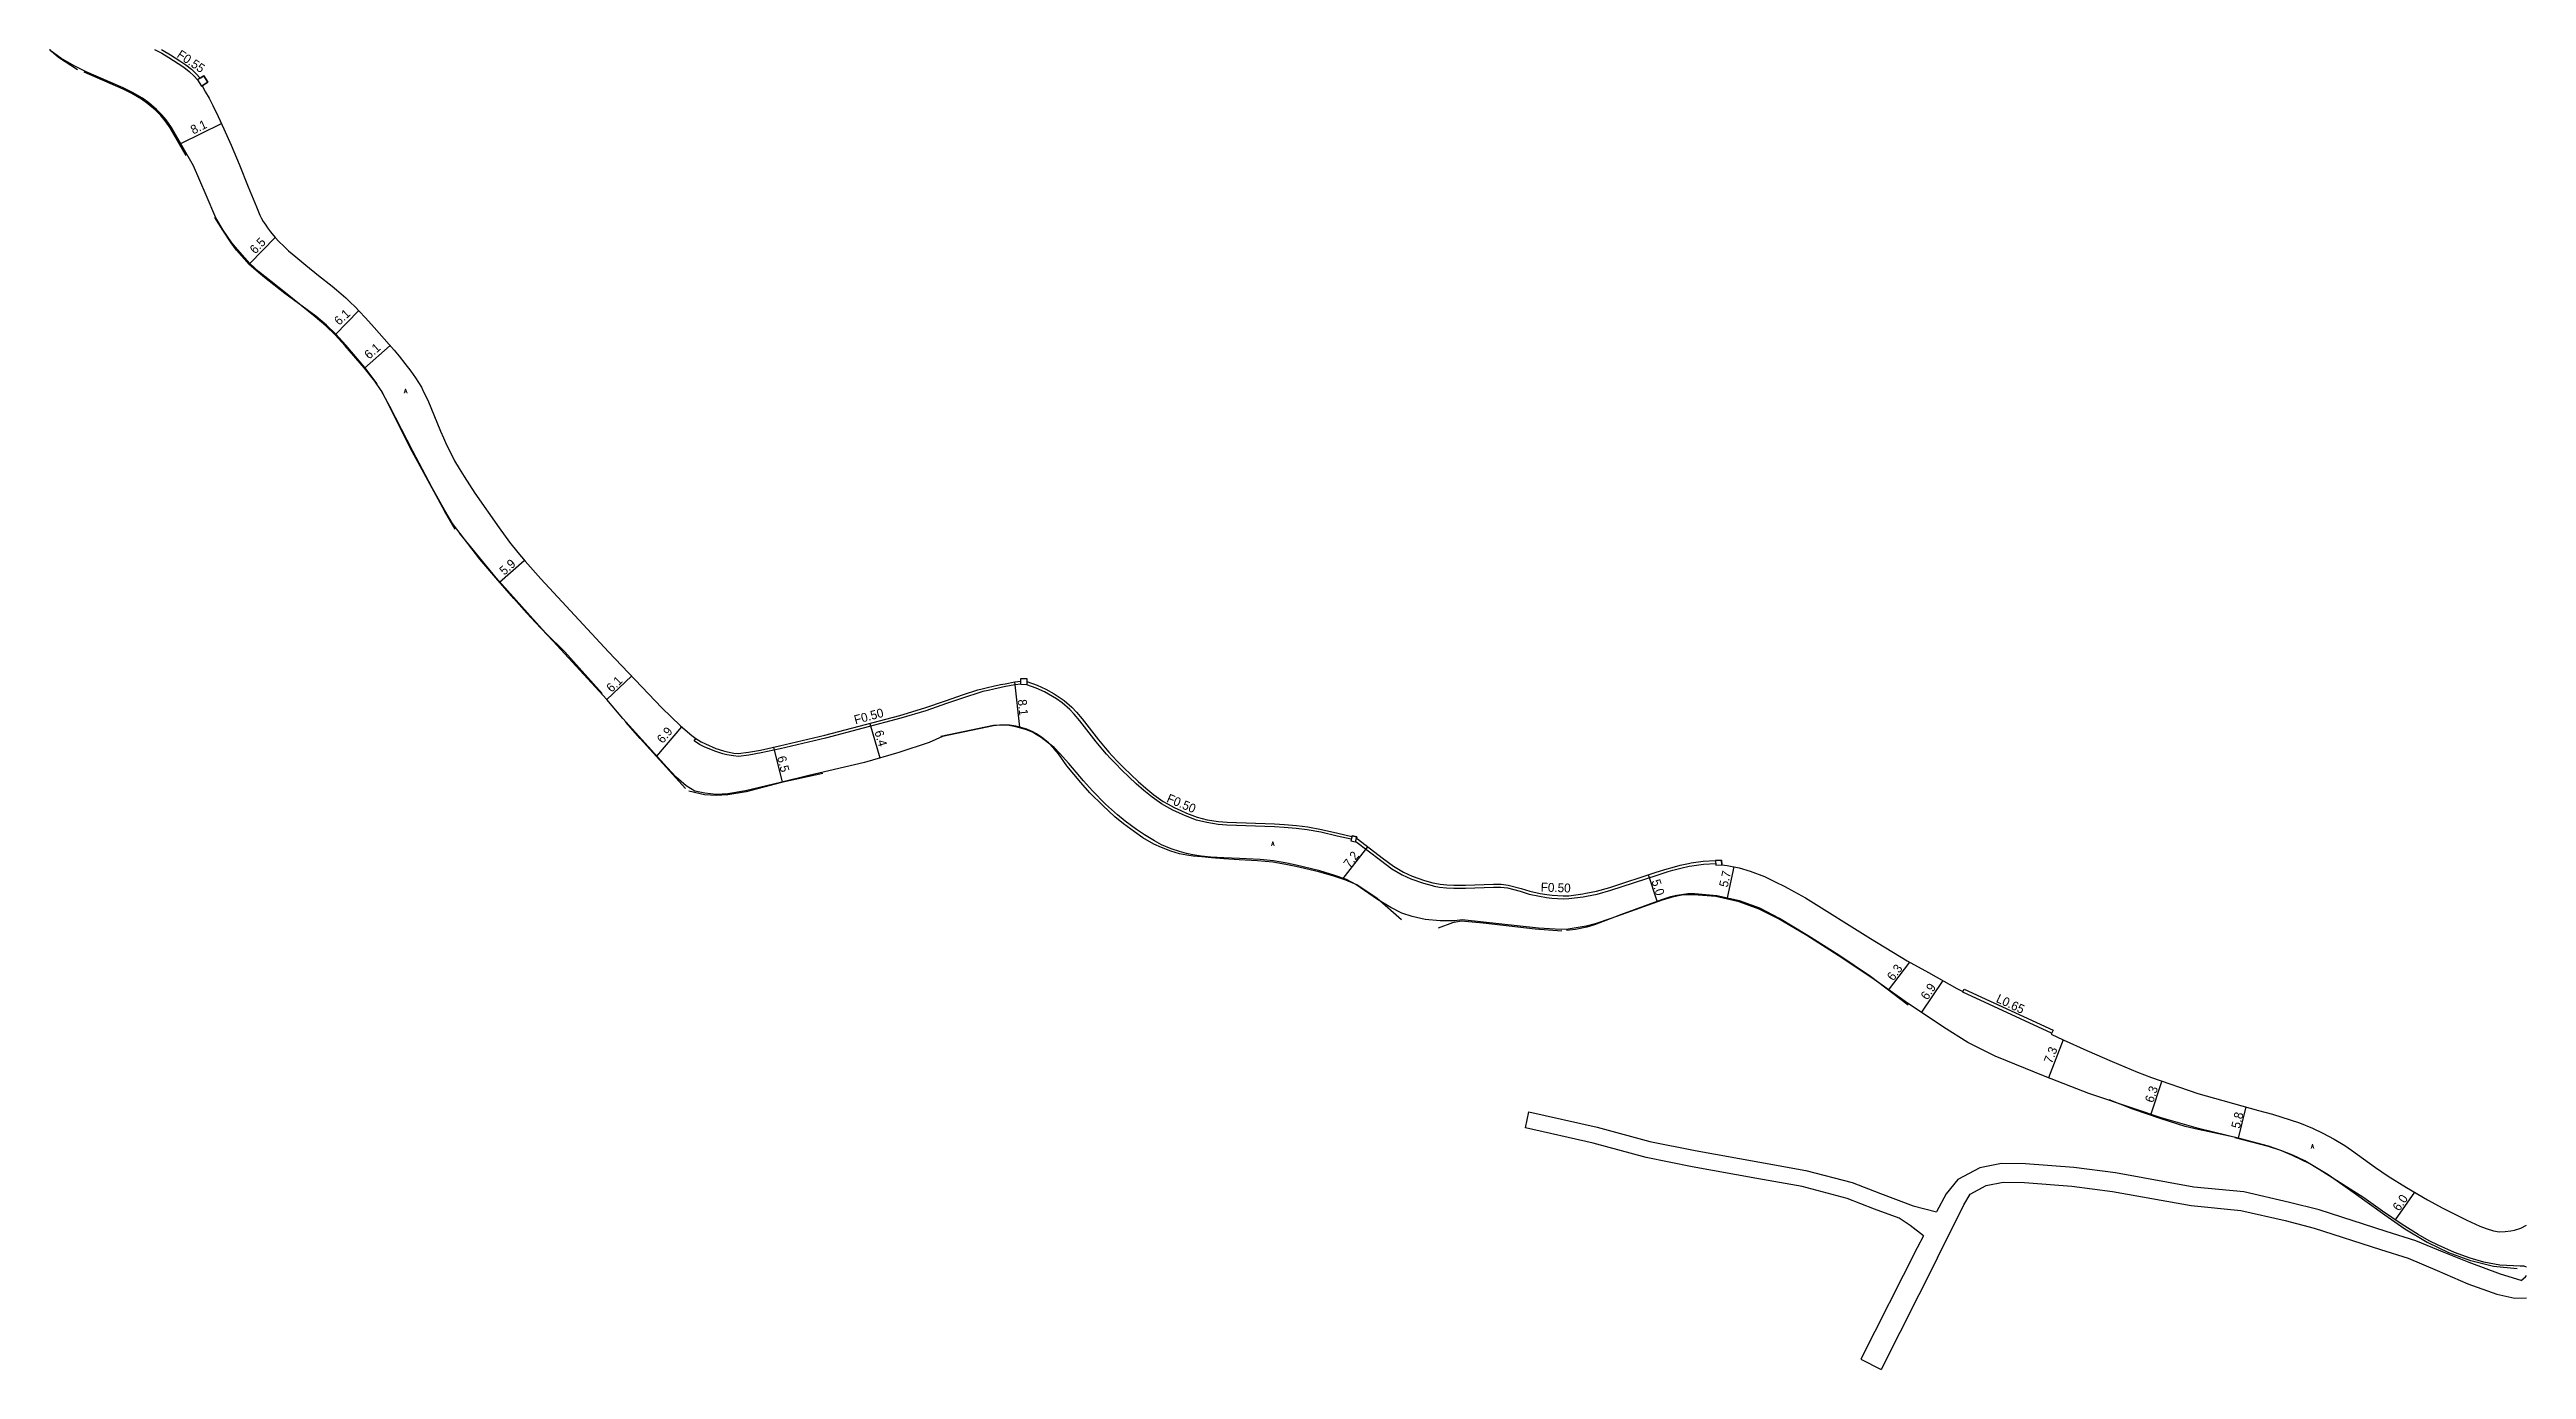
# Model space of a CAD drawing. Header units: metres. Extents: x -20000 to -16000, y -93000 to -90000.
# Drawn here: x -19643.1 to -19200, y -91436.2 to -91200 of the extents above; entities that cross this region are included whole.
import ezdxf

# ---------------------------------------------------------------- set-up
doc = ezdxf.new("R2010")
doc.units = ezdxf.units.M
doc.header["$LTSCALE"] = 2.5
for name, color, linetype in [('側溝・桝', 7, 'Continuous'), ('幅員', 7, 'Continuous'), ('歩道・分離帯・安全施設', 7, 'Continuous'), ('舗装', 7, 'Continuous'), ('道路', 7, 'Continuous')]:
    doc.layers.add(name, color=color, linetype=linetype)
doc.styles.get("Standard").update_dxf_attribs({"font": ''})
doc.styles.add('YOKO_DECO', font='txt.shx', dxfattribs={"bigfont": 'extfont.shx'})
doc.styles.get('Standard').set_extended_font_data('@MS PGothic')

msp = doc.modelspace()

# ---------------------------------------------------------------- texts
at = {"layer": '側溝・桝'}
for s, rotation, p in [('F0.55', 326, (-19620.41, -91201.28)), ('F0.50', 15, (-19498.9, -91320.77)), ('F0.50', 337, (-19443.37, -91334.61)), ('F0.50', 358, (-19376.34, -91350.69)), ('L0.65', 335, (-19295, -91370.4))]:
    msp.add_text(s, height=1.6, rotation=rotation, dxfattribs=at).set_placement(p)
at = {"layer": '幅員'}
for s, rotation, p in [('8.1', 26, (-19617.34, -91215.22)), ('6.5', 46, (-19606.26, -91236.7)), ('6.1', 43, (-19591.24, -91249.46)), ('6.1', 41, (-19585.89, -91255.52)), ('5.9', 41, (-19561.72, -91294.17)), ('6.1', 44, (-19542.52, -91315.14)), ('8.1', 276, (-19469.88, -91316.38)), ('6.9', 50, (-19533.36, -91324.31)), ('6.4', 286, (-19495.52, -91322.09)), ('6.5', 284, (-19512.93, -91326.64)), ('7.2', 52, (-19410.5, -91346.58)), ('5.0', 288, (-19356.53, -91348.81)), ('5.7', 77, (-19342.89, -91350.03)), ('6.3', 53, (-19313.25, -91366.79)), ('6.9', 56, (-19307.16, -91370.22)), ('7.3', 69, (-19284.89, -91381.58)), ('6.3', 72, (-19266.77, -91388.59)), ('5.8', 76, (-19251.29, -91393.21)), ('6.0', 55, (-19222.77, -91408.01))]:
    msp.add_text(s, height=1.6, rotation=rotation, dxfattribs=at).set_placement(p)
at = {"layer": '舗装', "style": 'YOKO_DECO'}
for p in [(-19579.65, -91261.5, 469.66), (-19424.52, -91342.48, 460.5), (-19238.57, -91396.65, 448.68)]:
    msp.add_text('A', height=0.75, dxfattribs=at).set_placement(p)

# ---------------------------------------------------------------- linework, layer by layer
at = {"layer": '側溝・桝'}
for points in [[(-19624.25, -91200), (-19622.97, -91200.66), (-19621.69, -91201.41), (-19620.06, -91202.49), (-19619.03, -91203.17), (-19618.06, -91203.95), (-19617.21, -91204.75), (-19616.57, -91205.44)], [(-19469.34, -91313.58), (-19470.33, -91313.7), (-19472.04, -91314.01), (-19472.85, -91314.17), (-19474.14, -91314.46), (-19475.16, -91314.69), (-19476.09, -91314.91), (-19476.84, -91315.11), (-19479.41, -91315.95), (-19482.6, -91317.03), (-19486.3, -91318.32), (-19490.79, -91319.68), (-19504.23, -91323.22), (-19512.38, -91325.13), (-19515.79, -91325.89), (-19517.96, -91326.29), (-19519.84, -91326.5), (-19520.74, -91326.43), (-19521.92, -91326.22), (-19522.63, -91326.03), (-19524.06, -91325.56), (-19525.96, -91324.77), (-19526.79, -91324.35), (-19527.72, -91323.71), (-19527.42, -91323.27)], [(-19410.22, -91341.34), (-19410.25, -91341.33), (-19412.75, -91340.79), (-19415.64, -91340.08), (-19418.08, -91339.64), (-19420.04, -91339.41), (-19422.21, -91339.24), (-19423.95, -91339.12), (-19432.45, -91338.8), (-19434.01, -91338.68), (-19436.06, -91338.36), (-19437.91, -91337.89), (-19439.89, -91337.14), (-19440.94, -91336.69), (-19442.15, -91336.11), (-19443.22, -91335.54), (-19444.13, -91335.01), (-19445.85, -91333.81), (-19447.33, -91332.6), (-19448.68, -91331.39), (-19450.01, -91330.16), (-19451.25, -91328.94), (-19452.39, -91327.79), (-19453.33, -91326.8), (-19453.97, -91326.1), (-19454.64, -91325.31), (-19455.82, -91323.87), (-19458.76, -91320.12), (-19459.75, -91318.96), (-19460.56, -91318.1), (-19461.91, -91316.92), (-19462.94, -91316.21), (-19463.63, -91315.77), (-19465.11, -91314.93), (-19466.59, -91314.27), (-19468.27, -91313.67)], [(-19409.4, -91341.72), (-19409.39, -91341.72), (-19405.01, -91345.09), (-19402.94, -91346.61), (-19401.12, -91347.71), (-19399.54, -91348.44), (-19397.3, -91349.2), (-19395.76, -91349.62), (-19395.36, -91349.73), (-19394.4, -91349.9), (-19393.15, -91350.02), (-19391.86, -91350.07), (-19391.01, -91350.08), (-19389.79, -91350.09), (-19384.75, -91349.9), (-19383.44, -91349.9), (-19382.27, -91350.04), (-19379.98, -91350.63), (-19378.38, -91351.14), (-19376.55, -91351.54), (-19375.31, -91351.74), (-19374.34, -91351.86), (-19372.3, -91351.97), (-19371.27, -91351.96), (-19368.72, -91351.61), (-19368.16, -91351.52), (-19366.21, -91351.14), (-19363.8, -91350.46), (-19355.5, -91347.74), (-19353.53, -91347.13), (-19352.67, -91346.87), (-19351.23, -91346.48), (-19349.78, -91346.16), (-19349.31, -91346.08), (-19347.2, -91345.77), (-19345.02, -91345.66)], [(-19284.93, -91376.06), (-19300.84, -91368.68), (-19300.8, -91368.59)]]:
    msp.add_lwpolyline(points, dxfattribs=at)
for points in [[(-19615.85, -91206.56), (-19614.73, -91205.84), (-19615.45, -91204.73), (-19616.57, -91205.44)], [(-19469.33, -91312.57), (-19468.27, -91312.57), (-19468.27, -91313.67), (-19469.34, -91313.66)], [(-19409.43, -91341.82), (-19409.19, -91340.92), (-19410.05, -91340.69), (-19410.29, -91341.59)], [(-19345.04, -91345.14), (-19345, -91345.96), (-19343.93, -91345.9), (-19343.97, -91345.09)]]:
    msp.add_lwpolyline(points, close=True, dxfattribs=at)
at = {"layer": '幅員'}
for points in [[(-19619.59, -91216.79), (-19612.28, -91213.22)], [(-19607.21, -91238.3), (-19602.67, -91233.63)], [(-19591.98, -91251.05), (-19587.73, -91246.71)], [(-19586.74, -91257.02), (-19582.13, -91252.99)], [(-19562.55, -91295.31), (-19558.13, -91291.42)], [(-19543.34, -91316.34), (-19538.93, -91312.15)], [(-19469.5, -91321.27), (-19470.4, -91313.17)], [(-19534.4, -91326.49), (-19529.96, -91321.23)], [(-19496.34, -91320.59), (-19494.53, -91326.77)], [(-19513.53, -91324.84), (-19511.99, -91331.12)], [(-19411.63, -91348.35), (-19407.27, -91342.68)], [(-19355.47, -91352.44), (-19357.02, -91347.69)], [(-19341.75, -91346.26), (-19342.99, -91351.83)], [(-19310.34, -91363.33), (-19314.15, -91368.32)], [(-19304.41, -91366.59), (-19308.24, -91372.3)], [(-19282.87, -91377.25), (-19285.49, -91384.04)], [(-19265.23, -91384.59), (-19267.21, -91390.55)], [(-19250.18, -91389.23), (-19251.54, -91394.84)], [(-19220.03, -91404.48), (-19223.47, -91409.45)]]:
    msp.add_lwpolyline(points, dxfattribs=at)
at = {"layer": '歩道・分離帯・安全施設'}
for points in [[(-19638.07, -91203.62), (-19641.48, -91201.42), (-19642.79, -91200.27), (-19643.05, -91200)], [(-19618.64, -91218.94), (-19621.5, -91214.04), (-19622.38, -91212.76), (-19623.17, -91211.83), (-19624.08, -91210.86), (-19625.47, -91209.71), (-19626.62, -91208.91), (-19628.32, -91207.87), (-19629.86, -91207.07), (-19636.88, -91204.05)], [(-19584.45, -91259.81), (-19586.64, -91256.93), (-19590.05, -91252.92), (-19591.85, -91250.93), (-19593.49, -91249.32), (-19595.42, -91247.73), (-19600.95, -91243.64), (-19604.6, -91240.79), (-19605.7, -91239.9), (-19607.33, -91238.45), (-19609.59, -91235.91), (-19610.56, -91234.62), (-19612.06, -91232.34), (-19613.51, -91230.08)], [(-19570.5, -91285.84), (-19572.41, -91282.53), (-19574.6, -91278.49), (-19578.16, -91271.91), (-19582.25, -91263.9), (-19583.59, -91261.17)], [(-19544.2, -91315.25), (-19550.91, -91307.81), (-19554.3, -91304.47), (-19556.02, -91302.53), (-19557.57, -91300.83), (-19563.14, -91294.54), (-19569.64, -91286.6)], [(-19529.3, -91332.27), (-19537.4, -91323.32), (-19539.97, -91320.35)], [(-19401.2, -91355.75), (-19405.56, -91351.95), (-19409.2, -91349.46), (-19411.17, -91348.63), (-19413.31, -91347.92), (-19416.03, -91347.16), (-19420.12, -91346.2), (-19421.94, -91345.82), (-19424.24, -91345.45), (-19426.99, -91345.17), (-19430.29, -91345.01), (-19432.98, -91344.86), (-19435.22, -91344.68), (-19436.95, -91344.48), (-19438.47, -91344.34), (-19439.63, -91344.2), (-19440.95, -91343.94), (-19442.51, -91343.48), (-19444.18, -91342.83), (-19445.53, -91342.21), (-19447.47, -91341.06), (-19448.98, -91340.01), (-19450.97, -91338.56), (-19452.48, -91337.29), (-19454.67, -91335.3), (-19456.98, -91333.01), (-19458.59, -91331.18), (-19461.08, -91328.17), (-19462.56, -91326.06), (-19463.43, -91325.06), (-19464.38, -91324.07), (-19465.61, -91323.04), (-19466.52, -91322.45), (-19467.18, -91322.1), (-19468.25, -91321.65), (-19469.5, -91321.27), (-19470.2, -91321.11), (-19471.37, -91320.94), (-19472.17, -91320.9), (-19473.09, -91320.93), (-19474.19, -91321), (-19483.6, -91322.96)], [(-19504.73, -91329.58), (-19512.15, -91331.2), (-19518.45, -91332.83), (-19521.7, -91333.41), (-19523.82, -91333.52), (-19525.91, -91333.38), (-19528.69, -91332.7)], [(-19310.6, -91371.03), (-19317.36, -91365.87), (-19323.02, -91362.05), (-19328.51, -91358.63), (-19333.63, -91355.52), (-19337.14, -91353.69), (-19340.76, -91352.33), (-19344.81, -91351.43), (-19348.74, -91351.1), (-19350.02, -91351.11), (-19351.17, -91351.26), (-19351.95, -91351.37), (-19353.12, -91351.66), (-19354.73, -91352.17), (-19362.04, -91354.87), (-19363.92, -91355.59), (-19366.73, -91356.65), (-19368.1, -91357.07), (-19370.08, -91357.48), (-19371.71, -91357.67)], [(-19372.56, -91357.75), (-19377.32, -91357.45), (-19386.62, -91356.34), (-19390.58, -91356), (-19392.11, -91356.29), (-19394.65, -91357.23)], [(-19253.1, -91394.49), (-19258.71, -91393.26), (-19261.07, -91392.72), (-19265.37, -91391.34), (-19270.42, -91389.65), (-19274.62, -91387.97)], [(-19201.68, -91418.23), (-19205.92, -91417.81), (-19209.93, -91416.8), (-19213.88, -91415.33), (-19217.58, -91413.57), (-19217.78, -91413.48), (-19221.78, -91411.08), (-19225.36, -91408.61), (-19230.79, -91404.67), (-19235.49, -91401.36), (-19238.77, -91399.41), (-19241.85, -91397.91), (-19243.96, -91397.05), (-19246.15, -91396.33), (-19252.09, -91394.77)]]:
    msp.add_lwpolyline(points, dxfattribs=at)
at = {"layer": '道路'}
for points in [[(-19200, -91417.91), (-19200.01, -91417.89), (-19200.44, -91417.71), (-19201.14, -91417.71), (-19204.79, -91417.54), (-19207.65, -91417), (-19210.08, -91416.29), (-19212.89, -91415.26), (-19215.79, -91413.96), (-19217.41, -91413.19), (-19219.4, -91412.08), (-19222.26, -91410.29), (-19225.77, -91407.86), (-19229.11, -91405.49), (-19237.05, -91400.44), (-19239.67, -91398.89), (-19241.8, -91397.84), (-19243.93, -91397.04), (-19246.14, -91396.28), (-19251.12, -91394.94), (-19258.68, -91393.1), (-19265.35, -91391.18), (-19270.14, -91389.58), (-19278.27, -91386.82), (-19286.09, -91383.81), (-19295.03, -91380.13), (-19299.93, -91377.68), (-19304.27, -91374.96), (-19311.13, -91370.37), (-19317.09, -91366.15), (-19323.09, -91362.11), (-19328.75, -91358.58), (-19333.78, -91355.6), (-19337.23, -91353.86), (-19340.81, -91352.51), (-19345.02, -91351.58), (-19348.92, -91351.28), (-19349.94, -91351.29), (-19351.08, -91351.36), (-19351.96, -91351.51), (-19352.98, -91351.75), (-19354.62, -91352.21), (-19361.92, -91354.86), (-19363.81, -91355.51), (-19366.58, -91356.44), (-19368.17, -91356.87), (-19369.99, -91357.17), (-19371.41, -91357.4), (-19372.56, -91357.48), (-19373.76, -91357.41), (-19376.72, -91357.25), (-19390.39, -91355.76), (-19391.71, -91355.95), (-19394.29, -91355.93), (-19396.97, -91355.67), (-19399.31, -91355.18), (-19401.19, -91354.54), (-19403.11, -91353.53), (-19405.49, -91352.11), (-19409.41, -91349.4), (-19411.06, -91348.56), (-19413.16, -91347.8), (-19415.82, -91346.99), (-19420.09, -91345.97), (-19421.71, -91345.62), (-19424.11, -91345.19), (-19426.53, -91344.95), (-19430.23, -91344.78), (-19432.98, -91344.64), (-19435.31, -91344.51), (-19437.07, -91344.33), (-19438.53, -91344.11), (-19439.68, -91343.89), (-19440.93, -91343.55), (-19442.44, -91343.05), (-19444.17, -91342.31), (-19445.39, -91341.64), (-19447.21, -91340.56), (-19448.64, -91339.6), (-19450.64, -91338.12), (-19452.05, -91336.95), (-19454.2, -91335.03), (-19456.52, -91332.66), (-19458.09, -91330.86), (-19460.71, -91327.78), (-19462.38, -91325.91), (-19463.35, -91324.92), (-19464.36, -91324.11), (-19465.69, -91323.14), (-19466.58, -91322.57), (-19467.25, -91322.19), (-19468.3, -91321.76), (-19469.55, -91321.37), (-19470.22, -91321.19), (-19471.39, -91320.98), (-19472.17, -91320.93), (-19473.13, -91320.92), (-19474.21, -91321.03), (-19483.3, -91322.95), (-19485.72, -91324.04), (-19491.14, -91325.78), (-19497.28, -91327.57), (-19507.22, -91329.94), (-19512.32, -91331.2), (-19518.58, -91332.67), (-19521.75, -91333.19), (-19523.79, -91333.32), (-19525.81, -91333.08), (-19527.65, -91332.71), (-19529.16, -91331.77), (-19530.96, -91330.19), (-19532.6, -91328.49), (-19540.48, -91319.73), (-19543.34, -91316.34), (-19552.94, -91305.86), (-19556.11, -91302.56), (-19557.7, -91300.9), (-19560.01, -91298.23), (-19563.2, -91294.57), (-19566.06, -91291.2), (-19571, -91284.83), (-19572.37, -91282.47), (-19574.64, -91278.46), (-19578.07, -91271.89), (-19582.16, -91263.86), (-19583.71, -91261), (-19584.87, -91259.34), (-19586.74, -91257.02), (-19590.17, -91253.02), (-19591.98, -91251.05), (-19593.61, -91249.44), (-19595.52, -91247.85), (-19600.82, -91243.56), (-19604.53, -91240.63), (-19605.66, -91239.73), (-19607.21, -91238.3), (-19609.45, -91235.79), (-19610.42, -91234.59), (-19611.97, -91232.31), (-19613.29, -91230.11), (-19615.04, -91226.07), (-19617.31, -91220.8), (-19621.21, -91213.94), (-19622.17, -91212.6), (-19622.95, -91211.68), (-19623.9, -91210.71), (-19625.31, -91209.55), (-19626.44, -91208.73), (-19628.24, -91207.7), (-19629.87, -91206.85), (-19636.49, -91203.99), (-19638.64, -91202.92), (-19641.02, -91201.53), (-19642.74, -91200.28), (-19643, -91200)], [(-19623.03, -91200), (-19622.7, -91200.17), (-19621.39, -91200.94), (-19619.75, -91202.02), (-19618.7, -91202.72), (-19617.69, -91203.53), (-19616.82, -91204.36), (-19616.09, -91205.14), (-19615.45, -91204.73), (-19614.73, -91205.84), (-19615.78, -91206.51), (-19615.17, -91207.61), (-19614.52, -91208.73), (-19613.84, -91210.02), (-19612.88, -91212), (-19611.87, -91214.18), (-19610.57, -91217.1), (-19609.12, -91220.51), (-19607.52, -91224.55), (-19606.03, -91228.17), (-19605.42, -91229.62), (-19605.11, -91230.27), (-19604.83, -91230.76), (-19604.66, -91231.04), (-19604.39, -91231.41), (-19604.05, -91231.93), (-19603.5, -91232.63), (-19602.67, -91233.63), (-19601.98, -91234.42), (-19601.22, -91235.15), (-19600.3, -91236.01), (-19599.02, -91237.12), (-19597.19, -91238.61), (-19594.95, -91240.42), (-19592.52, -91242.33), (-19591.74, -91242.98), (-19590.87, -91243.72), (-19590.07, -91244.44), (-19589.25, -91245.23), (-19588.41, -91246.05), (-19587.66, -91246.83), (-19586.53, -91248.04), (-19584.97, -91249.74), (-19581.42, -91253.81), (-19580.51, -91254.89), (-19579.48, -91256.21), (-19578.45, -91257.55), (-19577.62, -91258.74), (-19577.04, -91259.6), (-19576.54, -91260.45), (-19576.08, -91261.39), (-19575.4, -91262.78), (-19573.1, -91268.3), (-19572.58, -91269.5), (-19572.02, -91270.74), (-19571.24, -91272.36), (-19570.59, -91273.58), (-19569.8, -91275), (-19568.9, -91276.44), (-19566.97, -91279.39), (-19562.65, -91285.62), (-19560.77, -91288.15), (-19559.28, -91289.99), (-19557.98, -91291.59), (-19555.2, -91294.75), (-19543.05, -91307.8), (-19533.53, -91317.83), (-19530.2, -91321.03), (-19528.16, -91322.75), (-19527.42, -91323.27)], [(-19527.42, -91323.27), (-19526.52, -91323.89), (-19525.74, -91324.28), (-19523.87, -91325.06), (-19522.48, -91325.52), (-19521.81, -91325.7), (-19520.67, -91325.9), (-19519.85, -91325.97), (-19518.04, -91325.76), (-19515.89, -91325.37), (-19512.5, -91324.61), (-19504.36, -91322.71), (-19490.93, -91319.17), (-19486.46, -91317.82), (-19482.77, -91316.53), (-19479.58, -91315.45), (-19476.98, -91314.6), (-19476.22, -91314.39), (-19475.28, -91314.17), (-19474.25, -91313.94), (-19472.96, -91313.65), (-19472.14, -91313.49), (-19470.41, -91313.17), (-19469.34, -91313.05), (-19469.33, -91312.57), (-19468.27, -91312.57), (-19468.27, -91313.12), (-19468.23, -91313.12), (-19466.39, -91313.78), (-19464.87, -91314.45), (-19463.36, -91315.31), (-19462.65, -91315.77), (-19461.59, -91316.51), (-19460.19, -91317.72), (-19459.35, -91318.6), (-19458.35, -91319.79), (-19455.4, -91323.54), (-19454.24, -91324.97), (-19453.57, -91325.75), (-19452.94, -91326.44), (-19452.02, -91327.42), (-19450.88, -91328.56), (-19449.65, -91329.77), (-19448.33, -91331), (-19446.98, -91332.2), (-19445.52, -91333.4), (-19443.85, -91334.55), (-19442.96, -91335.07), (-19441.91, -91335.64), (-19440.72, -91336.2), (-19439.69, -91336.65), (-19437.76, -91337.38), (-19435.96, -91337.84), (-19433.95, -91338.16), (-19432.41, -91338.28), (-19423.92, -91338.6), (-19422.18, -91338.72), (-19419.98, -91338.88), (-19418, -91339.12), (-19415.53, -91339.57), (-19412.63, -91340.27), (-19410.08, -91340.82), (-19410.05, -91340.69), (-19409.19, -91340.92), (-19409.26, -91341.2), (-19409.11, -91341.27), (-19404.69, -91344.67), (-19402.65, -91346.17), (-19400.87, -91347.24), (-19399.34, -91347.94), (-19397.14, -91348.69), (-19395.62, -91349.11), (-19395.24, -91349.21), (-19394.33, -91349.37), (-19393.12, -91349.5), (-19391.85, -91349.54), (-19391.01, -91349.55), (-19389.79, -91349.56), (-19384.76, -91349.37), (-19383.41, -91349.37), (-19382.17, -91349.52), (-19379.84, -91350.12), (-19378.24, -91350.63), (-19376.45, -91351.02), (-19375.23, -91351.21), (-19374.29, -91351.34), (-19372.29, -91351.44), (-19371.3, -91351.44), (-19368.79, -91351.08), (-19368.25, -91351), (-19366.33, -91350.62), (-19363.96, -91349.96), (-19355.66, -91347.25), (-19353.68, -91346.63), (-19352.81, -91346.38), (-19351.35, -91345.97), (-19349.88, -91345.66), (-19349.39, -91345.57), (-19347.25, -91345.26), (-19345.04, -91345.14), (-19343.97, -91345.09), (-19343.93, -91345.9)], [(-19343.93, -91345.9), (-19342.99, -91346.02), (-19340.83, -91346.45), (-19338.86, -91347.06), (-19336.31, -91348.02), (-19334.36, -91348.94), (-19332.63, -91349.8), (-19330.93, -91350.72), (-19328.99, -91351.84), (-19317.34, -91359.07), (-19310.78, -91363.08), (-19306.97, -91365.16), (-19301.88, -91368.02), (-19300.8, -91368.59), (-19300.56, -91368.13), (-19284.66, -91375.47), (-19285.01, -91376.23), (-19282.87, -91377.25), (-19278.63, -91379.16), (-19274.12, -91381.13), (-19269.58, -91383.01), (-19267.08, -91383.94), (-19258.8, -91386.85), (-19247.94, -91389.85), (-19245.41, -91390.54), (-19242.25, -91391.52), (-19240.62, -91392.06), (-19238.27, -91393.04), (-19236.43, -91393.93), (-19234.38, -91395.03), (-19232.49, -91396.14), (-19231.28, -91396.96), (-19227.03, -91400.05), (-19224.72, -91401.62), (-19221.45, -91403.65), (-19217.68, -91405.86), (-19214.93, -91407.37), (-19210.65, -91409.51), (-19208.36, -91410.56), (-19207.23, -91411.01), (-19205.89, -91411.43), (-19204.89, -91411.56), (-19203.82, -91411.53), (-19202.82, -91411.42), (-19202.12, -91411.29), (-19201.02, -91410.93), (-19200, -91410.41)], [(-19200.96, -91420.32), (-19204.63, -91419.17), (-19210.24, -91417.07), (-19214.7, -91415.3), (-19219.81, -91413.18), (-19225.11, -91411.55), (-19237.06, -91407.67), (-19242.37, -91406.32), (-19250.56, -91404.41), (-19259.51, -91403.57), (-19273.53, -91401.03), (-19280.97, -91400.09), (-19289.61, -91399.4), (-19293.91, -91399.33), (-19297.78, -91400.13), (-19301.7, -91402.23), (-19303.82, -91404.81), (-19305.54, -91408.02)], [(-19200.96, -91420.32), (-19200.17, -91419.62), (-19200, -91419.4)]]:
    msp.add_lwpolyline(points, dxfattribs=at)
at = {"layer": '道路', "flags": 128}
for points in [[(-19379.07, -91392.97), (-19378.42, -91390.09)], [(-19307.84, -91412.3), (-19310.24, -91410.47), (-19312.23, -91409.15), (-19316.59, -91407.51), (-19321.53, -91405.6), (-19329.53, -91403.48), (-19337.67, -91402.05), (-19349.23, -91399.97), (-19357.46, -91398.3), (-19366.93, -91395.72), (-19379.07, -91392.97)], [(-19378.42, -91390.09), (-19366.21, -91392.85), (-19356.78, -91395.41), (-19348.68, -91397.06), (-19337.15, -91399.14), (-19328.89, -91400.59), (-19320.62, -91402.78), (-19315.53, -91404.74), (-19309.7, -91406.95), (-19305.54, -91408.02)], [(-19305.33, -91416.26), (-19300.62, -91406.75), (-19299.53, -91404.87), (-19296.62, -91403.32), (-19293.59, -91402.7), (-19289.77, -91402.76), (-19281.32, -91403.43), (-19274.04, -91404.36), (-19259.97, -91406.9), (-19251.1, -91407.74), (-19243.17, -91409.58), (-19237.99, -91410.9), (-19226.12, -91414.76), (-19221.15, -91416.28), (-19215.96, -91418.53), (-19210.47, -91420.87), (-19205.27, -91422.74), (-19202.07, -91423.43), (-19200, -91423.41)], [(-19308.98, -91414.42), (-19319.07, -91434.37)], [(-19308.98, -91414.42), (-19319.07, -91434.37)], [(-19307.84, -91412.3), (-19308.98, -91414.42)], [(-19305.33, -91416.26), (-19315.42, -91436.22)], [(-19305.33, -91416.26), (-19315.42, -91436.22)], [(-19319.07, -91434.37), (-19315.42, -91436.22)]]:
    msp.add_lwpolyline(points, dxfattribs=at)

msp.set_redraw_order([(e.dxf.handle, doc.entitydb.next_handle()) for e in msp.query("TEXT MTEXT ATTDEF DIMENSION ARC_DIMENSION")])  # texts and dimensions are drawn at this point

doc.saveas('drawing.dxf')
